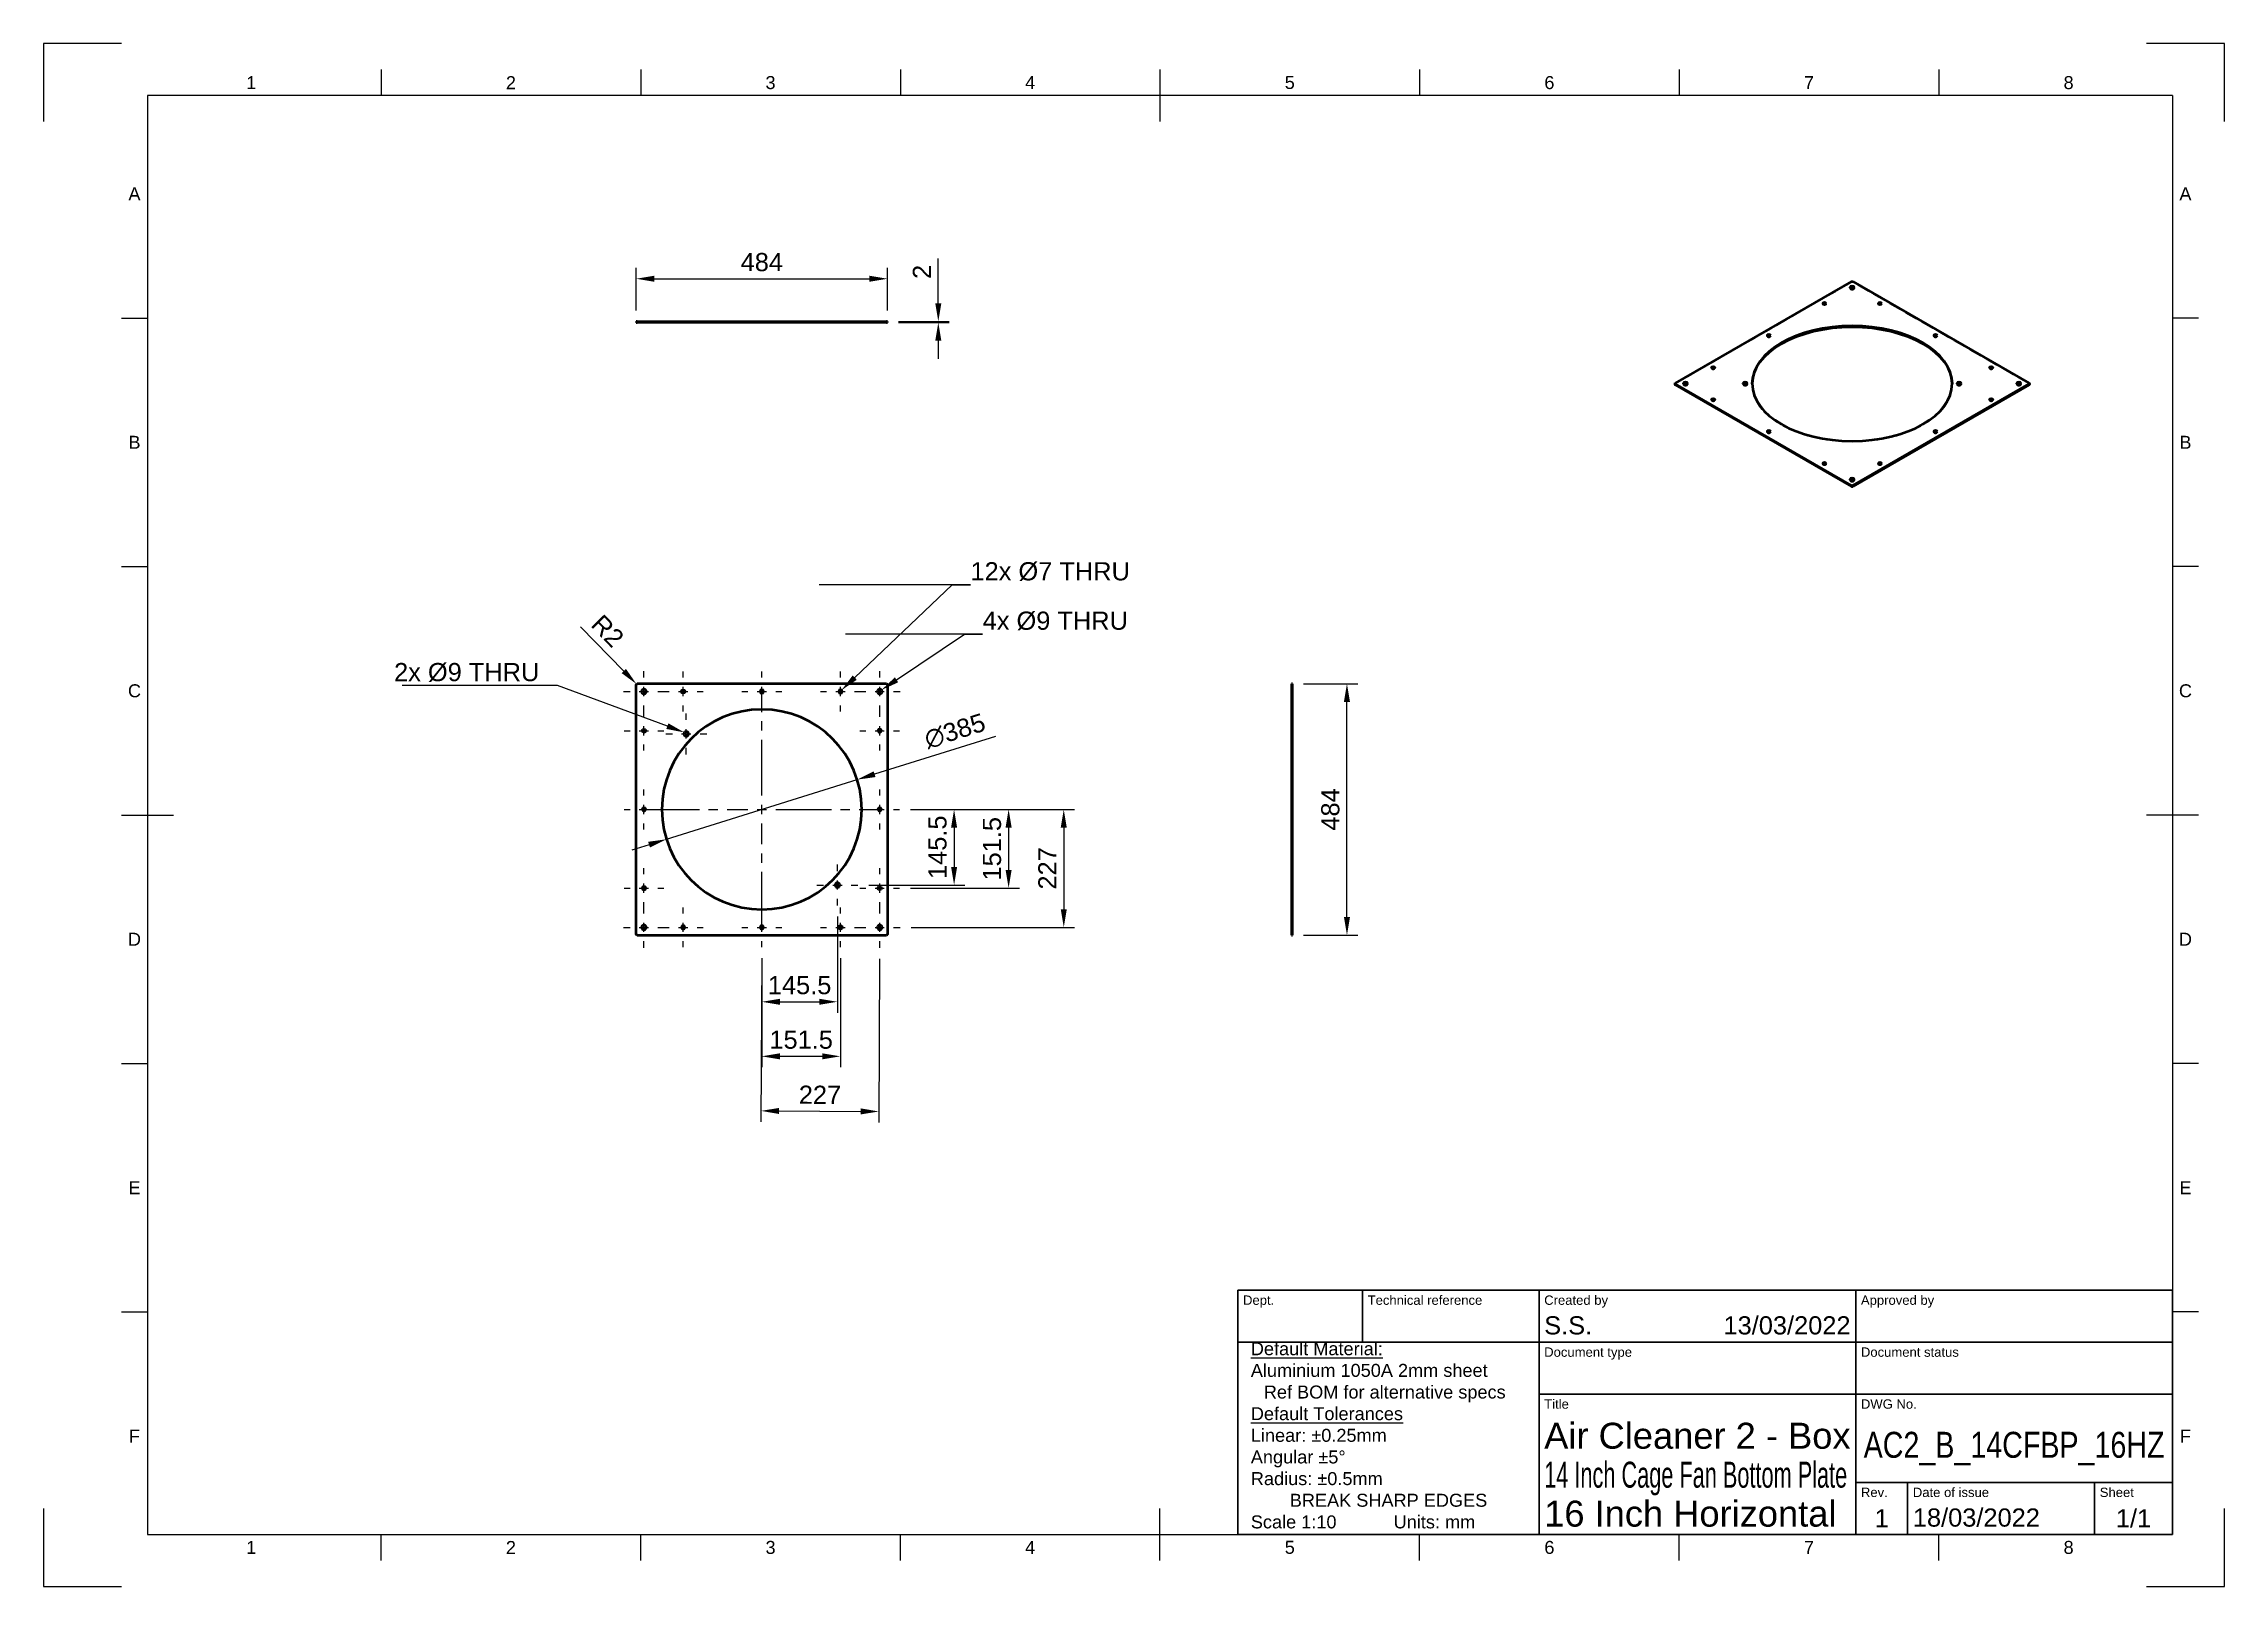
# Model space of a CAD drawing. Header units: millimetres. Extents: x 0 to 420, y 0 to 297.
import ezdxf
from ezdxf import colors
from ezdxf.entities.mleader import LeaderData, LeaderLine
from ezdxf.enums import TextEntityAlignment as Align
from ezdxf.math import Vec2, Vec3

# ---------------------------------------------------------------- set-up
doc = ezdxf.new("R2010")
doc.units = ezdxf.units.MM
doc.header["$LTSCALE"] = 0.75
doc.linetypes.add('CENTER2', pattern=[28.575, 19.05, -3.175, 3.175, -3.175])
doc.linetypes.add('HIDDEN2', pattern=[4.7625, 3.175, -1.5875])
for name, color, linetype, lineweight in [('Annotations', 7, 'Continuous', 25), ('Border', 7, 'Continuous', 25), ('Center Lines', 7, 'CENTER2', 25), ('Dimensions', 7, 'Continuous', 25), ('Hidden', 7, 'HIDDEN2', 25), ('Hidden Narrow', 7, 'HIDDEN2', 25), ('TitleBlock', 7, 'Continuous', 35), ('Visible', 7, 'Continuous', 50), ('Visible Narrow', 7, 'Continuous', 25)]:
    doc.layers.add(name, color=color, linetype=linetype, lineweight=lineweight)
doc.styles.add('FusionTitle', font='arial.ttf')
doc.styles.get("Standard").update_dxf_attribs({"font": 'arial.ttf'})
doc.dimstyles.new('ISO-25', dxfattribs={"dimtxt": 3.5, "dimasz": 3.5, "dimexe": 2.1, "dimexo": 2.1, "dimgap": 1.4, "dimtad": 1, "dimzin": 12, "dimdsep": 46, "dimtxsty": 'Standard', "dimcen": 0, "dimclrd": 256, "dimclre": 256, "dimclrt": 256, "dimazin": 3, "dimtp": 0.1, "dimtm": 0.1, "dimtfac": 0.714286, "dimtmove": 0, "dimatfit": 3, "dimfxl": 1, "dimtzin": 12, "dimarcsym": 0})

msp = doc.modelspace()

# ---------------------------------------------------------------- texts
at = {"layer": 'Annotations', "insert": (230, 47), "char_height": 2.5, "attachment_point": 1}
msp.add_mtext_dynamic_manual_height_columns('\\pi-2.5,l5;{\\LDefault Material: ^J}Aluminium 1050A 2mm sheet\\P\\pi2.5,l2.5;Ref BOM for alternative specs\\P\\pi-2.5,l5;{\\LDefault Tolerances^J}Linear: ±0.25mm ^JAngular ±5° ^JRadius: ±0.5mm\\P\\pi0,l0;^IBREAK SHARP EDGES\\P\\pl2.5;Scale 1:10^I^IUnits: mm', width=58, gutter_width=17.5, heights=[0], dxfattribs=at)

# ---------------------------------------------------------------- blocks, each defined once
blk = doc.blocks.new('ISO_A3_SHEET')
at = {"layer": 'Border'}
for p, q in [((65, 292), (65, 287)), ((115, 292), (115, 287)), ((165, 292), (165, 287)), ((215, 292), (215, 282)), ((265, 292), (265, 287)), ((315, 292), (315, 287)), ((365, 292), (365, 287)), ((410, 287), (20, 287)), ((20, 287), (20, 10)), ((410, 287), (410, 10)), ((15, 244.16666), (20, 244.16666)), ((415, 244.16666), (410, 244.16666)), ((15, 196.33333), (20, 196.33333)), ((415, 196.33333), (410, 196.33333)), ((15, 148.5), (25, 148.5)), ((415, 148.5), (405, 148.5)), ((15, 100.66667), (20, 100.66667)), ((415, 100.66667), (410, 100.66667)), ((15, 52.83334), (20, 52.83334)), ((415, 52.83334), (410, 52.83334)), ((215, 5), (215, 15)), ((20, 10), (410, 10)), ((65, 5), (65, 10)), ((115, 5), (115, 10)), ((165, 5), (165, 10)), ((265, 5), (265, 10)), ((315, 5), (315, 10)), ((365, 5), (365, 10))]:
    blk.add_line(p, q, dxfattribs=at)
at = {"layer": 'Defpoints'}
for p, q in [((15, 297), (0, 297)), ((0, 297), (0, 282)), ((420, 297), (405, 297)), ((420, 282), (420, 297)), ((0, 15), (0, 0)), ((420, 0), (420, 15)), ((0, 0), (15, 0)), ((405, 0), (420, 0))]:
    blk.add_line(p, q, dxfattribs=at)
at = {"layer": 'Border', "style": 'FusionTitle'}
for s, p in [('1', (40, 289.5)), ('2', (90, 289.5)), ('3', (140, 289.5)), ('4', (190, 289.5)), ('5', (240, 289.5)), ('6', (290, 289.5)), ('7', (340, 289.5)), ('8', (390, 289.5)), ('A', (17.5, 268.08333)), ('A', (412.5, 268.08333)), ('B', (17.5, 220.25)), ('B', (412.5, 220.25)), ('C', (17.5, 172.41667)), ('C', (412.5, 172.41667)), ('D', (17.5, 124.58334)), ('D', (412.5, 124.58334)), ('E', (17.5, 76.75001)), ('E', (412.5, 76.75001)), ('F', (17.5, 28.91668)), ('F', (412.5, 28.91668)), ('1', (40, 7.5)), ('2', (90, 7.5)), ('3', (140, 7.5)), ('4', (190, 7.5)), ('5', (240, 7.5)), ('6', (290, 7.5)), ('7', (340, 7.5)), ('8', (390, 7.5))]:
    blk.add_text(s, height=2.5, dxfattribs=at).set_placement(p, align=Align.MIDDLE)
blk = doc.blocks.new('ISO_TITLEBLOCK')
at = {"layer": 'TitleBlock'}
for p, q in [((0, 47), (-180, 47)), ((-180, 47), (-180, 0)), ((-156, 37), (-156, 47)), ((-122, 0), (-122, 47)), ((-61, 0), (-61, 47)), ((0, 0), (0, 47)), ((-180, 37), (0, 37)), ((-122, 27), (0, 27)), ((-61, 10), (0, 10)), ((-51, 0), (-51, 10)), ((-15, 0), (-15, 10)), ((-180, 0), (0, 0))]:
    blk.add_line(p, q, dxfattribs=at)
at = {"layer": 'TitleBlock', "style": 'FusionTitle'}
for s, p in [('Dept.', (-179, 46)), ('Technical reference', (-155, 46)), ('Created by', (-121, 46)), ('Approved by', (-60, 46)), ('Document type', (-121, 36)), ('Document status', (-60, 36)), ('Title', (-121, 26)), ('DWG No.', (-60, 26)), ('Rev.', (-60, 9)), ('Date of issue', (-50, 9)), ('Sheet', (-14, 9))]:
    blk.add_text(s, height=1.8, dxfattribs=at).set_placement(p, align=Align.TOP_LEFT)
for tag, height, p in [('DEPT', 3.5, (-179, 42)), ('TECHNICAL_REFERENCE', 3.5, (-155, 42)), ('CREATED_BY', 3.5, (-121, 42)), ('APPROVED_BY', 3.5, (-60, 42)), ('DOCUMENT_TYPE', 3.5, (-121, 32)), ('DOCUMENT_STATUS', 3.5, (-60, 32)), ('TITLE_1', 5, (-121, 21.5)), ('TITLE_2', 5, (-121, 14)), ('TITLE_3', 5, (-121, 6.5)), ('DATE_OF_ISSUE', 3.5, (-50, 5))]:
    blk.add_attdef(tag, text='', height=height, dxfattribs=at).set_placement(p, align=Align.TOP_LEFT)
for tag, p in [('CREATED_DATE', (-62, 42)), ('APPROVED_DATE', (-0.99, 42))]:
    blk.add_attdef(tag, text='', height=3.5, dxfattribs=at).set_placement(p, align=Align.TOP_RIGHT)
for tag, height, p in [('DRAWING_NUMBER', 5, (-30.5, 19.75)), ('REV', 3.5, (-56, 4.85)), ('SHEET', 3.5, (-7.5, 4.85))]:
    blk.add_attdef(tag, text='', height=height, dxfattribs=at).set_placement(p, align=Align.TOP_CENTER)
blk = doc.blocks.new('*D37')
at = {"layer": 'Defpoints', "color": 0, "transparency": 16777216}
for p in [(162.521458, 251.738177), (114.121458, 243.49476), (162.521458, 243.49476)]:
    blk.add_point(p, dxfattribs=at)
at = {"layer": 'Dimensions', "lineweight": -2, "transparency": 16777216}
for p, q in [((114.121458, 245.59476), (114.121458, 253.838177)), ((162.521458, 245.59476), (162.521458, 253.838177)), ((117.621458, 251.738177), (159.021458, 251.738177))]:
    blk.add_line(p, q, dxfattribs=at)
at = {"layer": 'Dimensions', "transparency": 16777216}
for points in [[(117.621458, 252.321511), (117.621458, 251.154844), (114.121458, 251.738177)], [(159.021458, 252.321511), (159.021458, 251.154844), (162.521458, 251.738177)]]:
    blk.add_solid(points, dxfattribs=at)
at = {"layer": 'Dimensions', "transparency": 16777216, "insert": (138.321458, 254.925183), "char_height": 3.5, "attachment_point": 5}
blk.add_mtext('484', dxfattribs=at)
blk = doc.blocks.new('*D38')
at = {"layer": 'Defpoints', "color": 0, "transparency": 16777216}
for p in [(240.513711, 173.769666), (251.013711, 173.769666), (240.513711, 125.369666)]:
    blk.add_point(p, dxfattribs=at)
at = {"layer": 'Dimensions', "lineweight": -2, "transparency": 16777216}
for p, q in [((242.613711, 173.769666), (253.113711, 173.769666)), ((251.013711, 128.869666), (251.013711, 170.269666)), ((242.613711, 125.369666), (253.113711, 125.369666))]:
    blk.add_line(p, q, dxfattribs=at)
at = {"layer": 'Dimensions', "transparency": 16777216}
for points in [[(250.430377, 170.269666), (251.597044, 170.269666), (251.013711, 173.769666)], [(250.430377, 128.869666), (251.597044, 128.869666), (251.013711, 125.369666)]]:
    blk.add_solid(points, dxfattribs=at)
at = {"layer": 'Dimensions', "transparency": 16777216, "insert": (247.826705, 149.569666), "char_height": 3.5, "attachment_point": 5, "rotation": 90}
blk.add_mtext('484', dxfattribs=at)
blk = doc.blocks.new('*D39')
at = {"layer": 'Defpoints', "color": 0, "transparency": 16777216}
for p in [(162.521458, 243.49476), (162.521458, 243.29476), (172.31215, 243.49476)]:
    blk.add_point(p, dxfattribs=at)
at = {"layer": 'Dimensions', "lineweight": -2, "transparency": 16777216}
for p, q in [((172.31215, 246.99476), (172.31215, 255.612972)), ((164.621458, 243.49476), (174.41215, 243.49476)), ((164.621458, 243.29476), (174.41215, 243.29476)), ((172.31215, 243.29476), (172.31215, 243.49476)), ((172.31215, 239.79476), (172.31215, 236.29476))]:
    blk.add_line(p, q, dxfattribs=at)
at = {"layer": 'Dimensions', "transparency": 16777216}
for points in [[(171.728817, 246.99476), (172.895483, 246.99476), (172.31215, 243.49476)], [(171.728817, 239.79476), (172.895483, 239.79476), (172.31215, 243.29476)]]:
    blk.add_solid(points, dxfattribs=at)
at = {"layer": 'Dimensions', "transparency": 16777216, "insert": (169.154988, 253.053866), "char_height": 3.5, "attachment_point": 5, "rotation": 90}
blk.add_mtext('2', dxfattribs=at)
blk = doc.blocks.new('*U10')
at = {"layer": 'Center Lines', "color": 0, "ltscale": 0.75, "transparency": 16777216}
for p, q in [((0, 2.678906), (0, 22.75)), ((-22.75, 0), (-2.678906, 0)), ((2.678906, 0), (22.75, 0)), ((0, -22.75), (0, -2.678906))]:
    blk.add_line(p, q, dxfattribs=at)
at = {"layer": 'Center Lines', "color": 0, "linetype": 'Continuous', "ltscale": 0.75, "transparency": 16777216}
for p, q in [((-0.892969, 0), (0.892969, 0)), ((0, -0.892969), (0, 0.892969))]:
    blk.add_line(p, q, dxfattribs=at)
blk = doc.blocks.new('*U11')
at = {"layer": 'Center Lines', "color": 0, "ltscale": 0.75, "transparency": 16777216}
for p, q in [((-3.83, 0), (-2.678906, 0)), ((0, 2.678906), (0, 3.83)), ((2.678906, 0), (3.83, 0)), ((0, -3.83), (0, -2.678906))]:
    blk.add_line(p, q, dxfattribs=at)
at = {"layer": 'Center Lines', "color": 0, "linetype": 'Continuous', "ltscale": 0.75, "transparency": 16777216}
for p, q in [((-0.892969, 0), (0.892969, 0)), ((0, -0.892969), (0, 0.892969))]:
    blk.add_line(p, q, dxfattribs=at)
blk = doc.blocks.new('*U12')
at = {"layer": 'Center Lines', "color": 0, "ltscale": 0.75, "transparency": 16777216}
for p, q in [((-3.83, 0), (-2.678906, 0)), ((0, 2.678906), (0, 3.83)), ((2.678906, 0), (3.83, 0)), ((0, -3.83), (0, -2.678906))]:
    blk.add_line(p, q, dxfattribs=at)
at = {"layer": 'Center Lines', "color": 0, "linetype": 'Continuous', "ltscale": 0.75, "transparency": 16777216}
for p, q in [((-0.892969, 0), (0.892969, 0)), ((0, -0.892969), (0, 0.892969))]:
    blk.add_line(p, q, dxfattribs=at)
blk = doc.blocks.new('*U13')
at = {"layer": 'Center Lines', "color": 0, "ltscale": 0.75, "transparency": 16777216}
for p, q in [((-3.83, 0), (-2.678906, 0)), ((0, 2.678906), (0, 3.83)), ((2.678906, 0), (3.83, 0)), ((0, -3.83), (0, -2.678906))]:
    blk.add_line(p, q, dxfattribs=at)
at = {"layer": 'Center Lines', "color": 0, "linetype": 'Continuous', "ltscale": 0.75, "transparency": 16777216}
for p, q in [((-0.892969, 0), (0.892969, 0)), ((0, -0.892969), (0, 0.892969))]:
    blk.add_line(p, q, dxfattribs=at)
blk = doc.blocks.new('*U14')
at = {"layer": 'Center Lines', "color": 0, "ltscale": 0.75, "transparency": 16777216}
for p, q in [((-3.95, 0), (-2.678906, 0)), ((0, 2.678906), (0, 3.95)), ((2.678906, 0), (3.95, 0)), ((0, -3.95), (0, -2.678906))]:
    blk.add_line(p, q, dxfattribs=at)
at = {"layer": 'Center Lines', "color": 0, "linetype": 'Continuous', "ltscale": 0.75, "transparency": 16777216}
for p, q in [((-0.892969, 0), (0.892969, 0)), ((0, -0.892969), (0, 0.892969))]:
    blk.add_line(p, q, dxfattribs=at)
blk = doc.blocks.new('*U15')
at = {"layer": 'Center Lines', "color": 0, "ltscale": 0.75, "transparency": 16777216}
for p, q in [((-3.83, 0), (-2.678906, 0)), ((0, 2.678906), (0, 3.83)), ((2.678906, 0), (3.83, 0)), ((0, -3.83), (0, -2.678906))]:
    blk.add_line(p, q, dxfattribs=at)
at = {"layer": 'Center Lines', "color": 0, "linetype": 'Continuous', "ltscale": 0.75, "transparency": 16777216}
for p, q in [((-0.892969, 0), (0.892969, 0)), ((0, -0.892969), (0, 0.892969))]:
    blk.add_line(p, q, dxfattribs=at)
blk = doc.blocks.new('*U16')
at = {"layer": 'Center Lines', "color": 0, "ltscale": 0.75, "transparency": 16777216}
for p, q in [((-3.83, 0), (-2.678906, 0)), ((0, 2.678906), (0, 3.83)), ((2.678906, 0), (3.83, 0)), ((0, -3.83), (0, -2.678906))]:
    blk.add_line(p, q, dxfattribs=at)
at = {"layer": 'Center Lines', "color": 0, "linetype": 'Continuous', "ltscale": 0.75, "transparency": 16777216}
for p, q in [((-0.892969, 0), (0.892969, 0)), ((0, -0.892969), (0, 0.892969))]:
    blk.add_line(p, q, dxfattribs=at)
blk = doc.blocks.new('*U17')
at = {"layer": 'Center Lines', "color": 0, "ltscale": 0.75, "transparency": 16777216}
for p, q in [((-3.83, 0), (-2.678906, 0)), ((0, 2.678906), (0, 3.83)), ((2.678906, 0), (3.83, 0)), ((0, -3.83), (0, -2.678906))]:
    blk.add_line(p, q, dxfattribs=at)
at = {"layer": 'Center Lines', "color": 0, "linetype": 'Continuous', "ltscale": 0.75, "transparency": 16777216}
for p, q in [((-0.892969, 0), (0.892969, 0)), ((0, -0.892969), (0, 0.892969))]:
    blk.add_line(p, q, dxfattribs=at)
blk = doc.blocks.new('*U18')
at = {"layer": 'Center Lines', "color": 0, "ltscale": 0.75, "transparency": 16777216}
for p, q in [((-3.83, 0), (-2.678906, 0)), ((0, 2.678906), (0, 3.83)), ((2.678906, 0), (3.83, 0)), ((0, -3.83), (0, -2.678906))]:
    blk.add_line(p, q, dxfattribs=at)
at = {"layer": 'Center Lines', "color": 0, "linetype": 'Continuous', "ltscale": 0.75, "transparency": 16777216}
for p, q in [((-0.892969, 0), (0.892969, 0)), ((0, -0.892969), (0, 0.892969))]:
    blk.add_line(p, q, dxfattribs=at)
blk = doc.blocks.new('*U19')
at = {"layer": 'Center Lines', "color": 0, "ltscale": 0.75, "transparency": 16777216}
for p, q in [((-3.95, 0), (-2.678906, 0)), ((0, 2.678906), (0, 3.95)), ((2.678906, 0), (3.95, 0)), ((0, -3.95), (0, -2.678906))]:
    blk.add_line(p, q, dxfattribs=at)
at = {"layer": 'Center Lines', "color": 0, "linetype": 'Continuous', "ltscale": 0.75, "transparency": 16777216}
for p, q in [((-0.892969, 0), (0.892969, 0)), ((0, -0.892969), (0, 0.892969))]:
    blk.add_line(p, q, dxfattribs=at)
blk = doc.blocks.new('*U20')
at = {"layer": 'Center Lines', "color": 0, "ltscale": 0.75, "transparency": 16777216}
for p, q in [((-3.83, 0), (-2.678906, 0)), ((0, 2.678906), (0, 3.83)), ((2.678906, 0), (3.83, 0)), ((0, -3.83), (0, -2.678906))]:
    blk.add_line(p, q, dxfattribs=at)
at = {"layer": 'Center Lines', "color": 0, "linetype": 'Continuous', "ltscale": 0.75, "transparency": 16777216}
for p, q in [((-0.892969, 0), (0.892969, 0)), ((0, -0.892969), (0, 0.892969))]:
    blk.add_line(p, q, dxfattribs=at)
blk = doc.blocks.new('*U21')
at = {"layer": 'Center Lines', "color": 0, "ltscale": 0.75, "transparency": 16777216}
for p, q in [((-3.83, 0), (-2.678906, 0)), ((0, 2.678906), (0, 3.83)), ((2.678906, 0), (3.83, 0)), ((0, -3.83), (0, -2.678906))]:
    blk.add_line(p, q, dxfattribs=at)
at = {"layer": 'Center Lines', "color": 0, "linetype": 'Continuous', "ltscale": 0.75, "transparency": 16777216}
for p, q in [((-0.892969, 0), (0.892969, 0)), ((0, -0.892969), (0, 0.892969))]:
    blk.add_line(p, q, dxfattribs=at)
blk = doc.blocks.new('*U22')
at = {"layer": 'Center Lines', "color": 0, "ltscale": 0.75, "transparency": 16777216}
for p, q in [((-3.83, 0), (-2.678906, 0)), ((0, 2.678906), (0, 3.83)), ((2.678906, 0), (3.83, 0)), ((0, -3.83), (0, -2.678906))]:
    blk.add_line(p, q, dxfattribs=at)
at = {"layer": 'Center Lines', "color": 0, "linetype": 'Continuous', "ltscale": 0.75, "transparency": 16777216}
for p, q in [((-0.892969, 0), (0.892969, 0)), ((0, -0.892969), (0, 0.892969))]:
    blk.add_line(p, q, dxfattribs=at)
blk = doc.blocks.new('*U23')
at = {"layer": 'Center Lines', "color": 0, "ltscale": 0.75, "transparency": 16777216}
for p, q in [((-3.83, 0), (-2.678906, 0)), ((0, 2.678906), (0, 3.83)), ((2.678906, 0), (3.83, 0)), ((0, -3.83), (0, -2.678906))]:
    blk.add_line(p, q, dxfattribs=at)
at = {"layer": 'Center Lines', "color": 0, "linetype": 'Continuous', "ltscale": 0.75, "transparency": 16777216}
for p, q in [((-0.892969, 0), (0.892969, 0)), ((0, -0.892969), (0, 0.892969))]:
    blk.add_line(p, q, dxfattribs=at)
blk = doc.blocks.new('*U24')
at = {"layer": 'Center Lines', "color": 0, "ltscale": 0.75, "transparency": 16777216}
for p, q in [((-3.83, 0), (-2.678906, 0)), ((0, 2.678906), (0, 3.83)), ((2.678906, 0), (3.83, 0)), ((0, -3.83), (0, -2.678906))]:
    blk.add_line(p, q, dxfattribs=at)
at = {"layer": 'Center Lines', "color": 0, "linetype": 'Continuous', "ltscale": 0.75, "transparency": 16777216}
for p, q in [((-0.892969, 0), (0.892969, 0)), ((0, -0.892969), (0, 0.892969))]:
    blk.add_line(p, q, dxfattribs=at)
blk = doc.blocks.new('*D40')
at = {"layer": 'Defpoints', "color": 0, "transparency": 16777216}
for p in [(152.871502, 131.06962), (138.321458, 123.03966), (152.871502, 112.53966)]:
    blk.add_point(p, dxfattribs=at)
at = {"layer": 'Dimensions', "lineweight": -2, "transparency": 16777216}
for p, q in [((152.871502, 128.96962), (152.871502, 110.43966)), ((138.321458, 120.93966), (138.321458, 110.43966)), ((141.821458, 112.53966), (149.371502, 112.53966))]:
    blk.add_line(p, q, dxfattribs=at)
at = {"layer": 'Dimensions', "transparency": 16777216}
for points in [[(141.821458, 113.122993), (141.821458, 111.956326), (138.321458, 112.53966)], [(149.371502, 113.122993), (149.371502, 111.956326), (152.871502, 112.53966)]]:
    blk.add_solid(points, dxfattribs=at)
at = {"layer": 'Dimensions', "transparency": 16777216, "insert": (145.59648, 115.726665), "char_height": 3.5, "attachment_point": 5}
blk.add_mtext('145.5', dxfattribs=at)
blk = doc.blocks.new('*D41')
at = {"layer": 'Defpoints', "color": 0, "transparency": 16777216}
for p in [(138.321458, 123.03966), (153.471458, 123.03966), (153.471458, 102.03966)]:
    blk.add_point(p, dxfattribs=at)
at = {"layer": 'Dimensions', "lineweight": -2, "transparency": 16777216}
for p, q in [((138.321458, 120.93966), (138.321458, 99.93966)), ((153.471458, 120.93966), (153.471458, 99.93966)), ((141.821458, 102.03966), (149.971458, 102.03966))]:
    blk.add_line(p, q, dxfattribs=at)
at = {"layer": 'Dimensions', "transparency": 16777216}
for points in [[(141.821458, 102.622993), (141.821458, 101.456326), (138.321458, 102.03966)], [(149.971458, 102.622993), (149.971458, 101.456326), (153.471458, 102.03966)]]:
    blk.add_solid(points, dxfattribs=at)
at = {"layer": 'Dimensions', "transparency": 16777216, "insert": (145.896458, 105.226665), "char_height": 3.5, "attachment_point": 5}
blk.add_mtext('151.5', dxfattribs=at)
blk = doc.blocks.new('*D42')
at = {"layer": 'Defpoints', "color": 0, "transparency": 16777216}
for p in [(164.851288, 149.56966), (156.821502, 135.01962), (175.351288, 135.01962)]:
    blk.add_point(p, dxfattribs=at)
at = {"layer": 'Dimensions', "lineweight": -2, "transparency": 16777216}
for p, q in [((166.951288, 149.56966), (177.451288, 149.56966)), ((175.351288, 146.06966), (175.351288, 138.51962)), ((158.921502, 135.01962), (177.451288, 135.01962))]:
    blk.add_line(p, q, dxfattribs=at)
at = {"layer": 'Dimensions', "transparency": 16777216}
for points in [[(174.767954, 146.06966), (175.934621, 146.06966), (175.351288, 149.56966)], [(174.767954, 138.51962), (175.934621, 138.51962), (175.351288, 135.01962)]]:
    blk.add_solid(points, dxfattribs=at)
at = {"layer": 'Dimensions', "transparency": 16777216, "insert": (172.164282, 142.29464), "char_height": 3.5, "attachment_point": 5, "rotation": 90}
blk.add_mtext('145.5', dxfattribs=at)
blk = doc.blocks.new('*D43')
at = {"layer": 'Defpoints', "color": 0, "transparency": 16777216}
for p in [(164.851288, 149.56966), (164.851288, 134.41966), (185.851288, 134.41966)]:
    blk.add_point(p, dxfattribs=at)
at = {"layer": 'Dimensions', "lineweight": -2, "transparency": 16777216}
for p, q in [((166.951288, 149.56966), (187.951288, 149.56966)), ((185.851288, 146.06966), (185.851288, 137.91966)), ((166.951288, 134.41966), (187.951288, 134.41966))]:
    blk.add_line(p, q, dxfattribs=at)
at = {"layer": 'Dimensions', "transparency": 16777216}
for points in [[(185.267954, 146.06966), (186.434621, 146.06966), (185.851288, 149.56966)], [(185.267954, 137.91966), (186.434621, 137.91966), (185.851288, 134.41966)]]:
    blk.add_solid(points, dxfattribs=at)
at = {"layer": 'Dimensions', "transparency": 16777216, "insert": (182.664282, 141.99466), "char_height": 3.5, "attachment_point": 5, "rotation": 90}
blk.add_mtext('151.5', dxfattribs=at)
blk = doc.blocks.new('*U29')
at = {"layer": 'Center Lines', "color": 0, "ltscale": 0.75, "transparency": 16777216}
for p, q in [((-3.95, 0), (-2.678906, 0)), ((0, 2.678906), (0, 3.95)), ((2.678906, 0), (3.95, 0)), ((0, -3.95), (0, -2.678906))]:
    blk.add_line(p, q, dxfattribs=at)
at = {"layer": 'Center Lines', "color": 0, "linetype": 'Continuous', "ltscale": 0.75, "transparency": 16777216}
for p, q in [((-0.892969, 0), (0.892969, 0)), ((0, -0.892969), (0, 0.892969))]:
    blk.add_line(p, q, dxfattribs=at)
blk = doc.blocks.new('*U30')
at = {"layer": 'Center Lines', "color": 0, "ltscale": 0.75, "transparency": 16777216}
for p, q in [((-3.95, 0), (-2.678906, 0)), ((0, 2.678906), (0, 3.95)), ((2.678906, 0), (3.95, 0)), ((0, -3.95), (0, -2.678906))]:
    blk.add_line(p, q, dxfattribs=at)
at = {"layer": 'Center Lines', "color": 0, "linetype": 'Continuous', "ltscale": 0.75, "transparency": 16777216}
for p, q in [((-0.892969, 0), (0.892969, 0)), ((0, -0.892969), (0, 0.892969))]:
    blk.add_line(p, q, dxfattribs=at)
blk = doc.blocks.new('*U31')
at = {"layer": 'Center Lines', "color": 0, "ltscale": 0.75, "transparency": 16777216}
for p, q in [((-3.95, 0), (-2.678906, 0)), ((0, 2.678906), (0, 3.95)), ((2.678906, 0), (3.95, 0)), ((0, -3.95), (0, -2.678906))]:
    blk.add_line(p, q, dxfattribs=at)
at = {"layer": 'Center Lines', "color": 0, "linetype": 'Continuous', "ltscale": 0.75, "transparency": 16777216}
for p, q in [((-0.892969, 0), (0.892969, 0)), ((0, -0.892969), (0, 0.892969))]:
    blk.add_line(p, q, dxfattribs=at)
blk = doc.blocks.new('*U32')
at = {"layer": 'Center Lines', "color": 0, "ltscale": 0.75, "transparency": 16777216}
for p, q in [((-3.95, 0), (-2.678906, 0)), ((0, 2.678906), (0, 3.95)), ((2.678906, 0), (3.95, 0)), ((0, -3.95), (0, -2.678906))]:
    blk.add_line(p, q, dxfattribs=at)
at = {"layer": 'Center Lines', "color": 0, "linetype": 'Continuous', "ltscale": 0.75, "transparency": 16777216}
for p, q in [((-0.892969, 0), (0.892969, 0)), ((0, -0.892969), (0, 0.892969))]:
    blk.add_line(p, q, dxfattribs=at)
blk = doc.blocks.new('*D44')
at = {"layer": 'Defpoints', "color": 0, "transparency": 16777216}
for p in [(164.851288, 149.56966), (164.971458, 126.869666), (196.471458, 126.869666)]:
    blk.add_point(p, dxfattribs=at)
at = {"layer": 'Dimensions', "lineweight": -2, "transparency": 16777216}
for p, q in [((166.951288, 149.56966), (198.571458, 149.56966)), ((196.471458, 146.06966), (196.471458, 130.369666)), ((167.071458, 126.869666), (198.571458, 126.869666))]:
    blk.add_line(p, q, dxfattribs=at)
at = {"layer": 'Dimensions', "transparency": 16777216}
for points in [[(195.888125, 146.06966), (197.054792, 146.06966), (196.471458, 149.56966)], [(195.888125, 130.369666), (197.054792, 130.369666), (196.471458, 126.869666)]]:
    blk.add_solid(points, dxfattribs=at)
at = {"layer": 'Dimensions', "transparency": 16777216, "insert": (193.314296, 138.219663), "char_height": 3.5, "attachment_point": 5, "rotation": 90}
blk.add_mtext('227', dxfattribs=at)
blk = doc.blocks.new('*D45')
at = {"layer": 'Defpoints', "color": 0, "transparency": 16777216}
for p in [(138.321458, 123.03966), (161.021458, 122.919666), (160.854949, 91.420106)]:
    blk.add_point(p, dxfattribs=at)
at = {"layer": 'Dimensions', "lineweight": -2, "transparency": 16777216}
for p, q in [((138.310358, 120.939689), (138.143849, 89.440129)), ((161.010358, 120.819695), (160.843849, 89.320135)), ((141.6549, 91.521599), (157.354998, 91.438607))]:
    blk.add_line(p, q, dxfattribs=at)
at = {"layer": 'Dimensions', "transparency": 16777216}
for points in [[(141.657984, 92.104924), (141.651817, 90.938274), (138.154949, 91.5401)], [(157.358082, 92.021932), (157.351915, 90.855282), (160.854949, 91.420106)]]:
    blk.add_solid(points, dxfattribs=at)
at = {"layer": 'Dimensions', "transparency": 16777216, "insert": (149.521638, 94.637221), "char_height": 3.5, "attachment_point": 5, "rotation": 359.69713309}
blk.add_mtext('227', dxfattribs=at)
blk = doc.blocks.new('*D46')
at = {"layer": 'Defpoints', "color": 0, "transparency": 16777216}
for p in [(114.181922, 173.712947), (114.321458, 173.569666)]:
    blk.add_point(p, dxfattribs=at)
at = {"layer": 'Dimensions', "lineweight": -2, "transparency": 16777216}
for p, q in [((103.431976, 184.75146), (111.74004, 176.220379)), ((114.321458, 173.569666), (114.181922, 173.712947))]:
    blk.add_line(p, q, dxfattribs=at)
at = {"layer": 'Dimensions', "transparency": 16777216}
blk.add_solid([(112.157945, 176.627359), (111.322135, 175.813398), (114.181922, 173.712947)], dxfattribs=at)
at = {"layer": 'Dimensions', "transparency": 16777216, "insert": (108.626886, 183.942326), "char_height": 3.5, "attachment_point": 5, "rotation": 314.24122748}
blk.add_mtext('R2', dxfattribs=at)
blk = doc.blocks.new('*D47')
at = {"layer": 'Defpoints', "color": 0, "transparency": 16777216}
for p in [(156.694698, 155.313058), (119.948218, 143.826274)]:
    blk.add_point(p, dxfattribs=at)
at = {"layer": 'Dimensions', "lineweight": -2, "transparency": 16777216}
for p, q in [((183.345023, 163.64383), (160.035287, 156.357311)), ((119.948218, 143.826274), (156.694698, 155.313058)), ((116.607629, 142.78202), (113.26704, 141.737767))]:
    blk.add_line(p, q, dxfattribs=at)
at = {"layer": 'Dimensions', "transparency": 16777216}
for points in [[(159.861245, 156.914076), (160.209329, 155.800546), (156.694698, 155.313058)], [(116.433587, 143.338785), (116.781671, 142.225256), (119.948218, 143.826274)]]:
    blk.add_solid(points, dxfattribs=at)
at = {"layer": 'Dimensions', "transparency": 16777216, "insert": (175.508539, 164.635824), "char_height": 3.5, "attachment_point": 5, "rotation": 17.35900805}
blk.add_mtext('∅385', dxfattribs=at)

# ---------------------------------------------------------------- dimensions: what is measured, and where the dimension line sits
at = {"layer": 'Dimensions'}
dim = msp.add_linear_dim(base=(162.521458, 251.738177), p1=(114.121458, 243.49476), p2=(162.521458, 243.49476), angle=0, dimstyle='ISO-25', override={"dimlfac": 10}, dxfattribs=at)
dim.commit()
dim.dimension.update_dxf_attribs({"geometry": '*D37', "text_midpoint": (138.321458, 251.738177), "dimtype": 161})
for p1, p2, distance, picture, middle in [((162.521458, 243.29476), (162.521458, 243.49476), -9.790692, '*D39', (169.154988, 253.053866)), ((240.513711, 125.369666), (240.513711, 173.769666), -10.5, '*D38', (247.826705, 149.569666)), ((164.851288, 149.56966), (164.851288, 134.41966), 21, '*D43', (182.664282, 141.99466)), ((138.321458, 123.03966), (161.021458, 122.919666), -31.5, '*D45', (149.521638, 94.637221)), ((138.321458, 123.03966), (153.471458, 123.03966), -21, '*D41', (145.896458, 105.226665))]:
    dim = msp.add_aligned_dim(p1=p1, p2=p2, distance=distance, dimstyle='ISO-25', override={"dimlfac": 10, "dimclrd": 256, "dimclre": 256}, dxfattribs=at)
    dim.commit()
    dim.dimension.update_dxf_attribs({"geometry": picture, "text_midpoint": middle})
dim = msp.add_radius_dim(center=(114.321458, 173.569666), mpoint=(114.181922, 173.712947), dimstyle='ISO-25', override={"dimlfac": 10, "dimse1": 1, "dimclrd": 256, "dimclre": 256}, dxfattribs=at)
dim.commit()
dim.dimension.update_dxf_attribs({"geometry": '*D46', "text_midpoint": (108.626886, 183.942326)})
dim = msp.add_diameter_dim_2p(p1=(119.948218, 143.826274), p2=(156.694698, 155.313058), dimstyle='ISO-25', override={"dimlfac": 10}, dxfattribs=at)
dim.commit()
dim.dimension.update_dxf_attribs({"geometry": '*D47', "text_midpoint": (176.488612, 161.500546), "dimtype": 163})
for base, p2, picture, middle in [((175.351288, 135.01962), (156.821502, 135.01962), '*D42', (172.164282, 142.29464)), ((196.471458, 126.869666), (164.971458, 126.869666), '*D44', (193.314296, 138.219663))]:
    dim = msp.add_linear_dim(base=base, p1=(164.851288, 149.56966), p2=p2, angle=90, dimstyle='ISO-25', override={"dimlfac": 10, "dimclrd": 256, "dimclre": 256}, dxfattribs=at)
    dim.commit()
    dim.dimension.update_dxf_attribs({"geometry": picture, "text_midpoint": middle})
dim = msp.add_linear_dim(base=(152.871502, 112.53966), p1=(138.321458, 123.03966), p2=(152.871502, 131.06962), dimstyle='ISO-25', override={"dimlfac": 10, "dimclrd": 256, "dimclre": 256}, dxfattribs=at)
dim.commit()
dim.dimension.update_dxf_attribs({"geometry": '*D40', "text_midpoint": (145.59648, 115.726665)})

# ---------------------------------------------------------------- linework, layer by layer
at = {"layer": 'Hidden', "extrusion": (0, 0.817547, 0.575862)}
for p, q in [((348.172184, 251.020689, -27.921674), (314.231058, 231.475295, -0.173205)), ((347.863605, 250.04405, -26.187841), (347.863605, 249.880541, -26.303014)), ((382.396152, 231.475295, -0.173205), (348.455027, 251.020689, -27.921674)), ((348.763605, 250.04405, -26.187841), (348.763605, 249.880541, -26.303014)), ((342.644945, 246.806216, -21.938414), (342.644945, 246.969725, -21.823242)), ((343.304945, 246.806216, -21.938414), (343.304945, 246.969725, -21.823242)), ((353.322136, 246.806146, -21.938315), (353.322136, 246.969656, -21.823143)), ((353.982136, 246.806146, -21.938315), (353.982136, 246.969656, -21.823143)), ((331.932277, 240.637201, -13.180303), (331.932277, 240.80071, -13.065131)), ((332.592277, 240.637201, -13.180303), (332.592277, 240.80071, -13.065131)), ((364.034813, 240.637126, -13.180198), (364.034813, 240.800636, -13.065025)), ((364.694813, 240.637126, -13.180198), (364.694813, 240.800636, -13.065025)), ((315.760957, 231.557365, 0.057586), (315.760957, 231.393855, -0.057586)), ((316.660957, 231.557365, 0.057586), (316.660957, 231.393855, -0.057586)), ((321.219609, 234.631695, -4.30702), (321.219609, 234.468185, -4.422193)), ((321.879609, 234.631695, -4.30702), (321.879609, 234.468185, -4.422193)), ((327.286735, 231.557364, 0.057588), (327.286735, 231.393854, -0.057585)), ((328.186735, 231.557364, 0.057588), (328.186735, 231.393854, -0.057585)), ((329.063605, 231.557365, 0.057586), (329.063605, 231.393855, -0.057586)), ((367.563605, 231.557365, 0.057586), (367.563605, 231.393855, -0.057586)), ((368.440476, 231.557364, 0.057588), (368.440476, 231.393854, -0.057585)), ((369.340476, 231.557364, 0.057588), (369.340476, 231.393854, -0.057585)), ((374.74748, 234.63162, -4.306915), (374.74748, 234.468111, -4.422087)), ((375.40748, 234.63162, -4.306915), (375.40748, 234.468111, -4.422087)), ((379.966253, 231.557365, 0.057586), (379.966253, 231.393855, -0.057586)), ((380.866253, 231.557365, 0.057586), (380.866253, 231.393855, -0.057586)), ((321.21973, 228.483109, 4.422087), (321.21973, 228.3196, 4.306915)), ((321.87973, 228.483109, 4.422087), (321.87973, 228.3196, 4.306915)), ((374.747601, 228.483035, 4.422193), (374.747601, 228.319525, 4.30702)), ((375.407601, 228.483035, 4.422193), (375.407601, 228.319525, 4.30702)), ((331.932406, 222.15058, 13.065032), (331.932406, 222.314089, 13.180205)), ((332.592406, 222.15058, 13.065032), (332.592406, 222.314089, 13.180205)), ((364.034933, 222.15051, 13.065131), (364.034933, 222.31402, 13.180303)), ((364.694933, 222.15051, 13.065131), (364.694933, 222.31402, 13.180303)), ((342.645074, 215.981565, 21.823143), (342.645074, 216.145074, 21.938315)), ((343.305074, 215.981565, 21.823143), (343.305074, 216.145074, 21.938315)), ((353.322266, 215.981495, 21.823242), (353.322266, 216.145005, 21.938414)), ((353.982266, 215.981495, 21.823242), (353.982266, 216.145005, 21.938414)), ((347.863605, 213.070679, 26.303014), (347.863605, 212.90717, 26.187841)), ((348.763605, 213.070679, 26.303014), (348.763605, 212.90717, 26.187841))]:
    msp.add_line(p, q, dxfattribs=at)
at = {"layer": 'Hidden', "extrusion": (0, 1, 0)}
for p, q in [((115.171458, 243.49476, 22.7), (115.171458, 243.29476, 22.7)), ((115.291629, 243.29476, 15.150006), (115.291629, 243.49476, 15.150006)), ((115.951629, 243.29476, 15.150006), (115.951629, 243.49476, 15.150006)), ((116.071458, 243.49476, 22.7), (116.071458, 243.29476, 22.7)), ((119.071458, 243.49476), (119.071458, 243.29476)), ((122.841458, 243.29476, 22.700006), (122.841458, 243.49476, 22.700006)), ((123.321413, 243.49476, -14.550043), (123.321413, 243.29476, -14.550043)), ((123.501458, 243.29476, 22.700006), (123.501458, 243.49476, 22.700006)), ((124.221413, 243.49476, -14.550043), (124.221413, 243.29476, -14.550043)), ((137.991458, 243.29476, 22.700006), (137.991458, 243.49476, 22.700006)), ((138.651458, 243.29476, 22.700006), (138.651458, 243.49476, 22.700006)), ((152.421502, 243.49476, 14.550046), (152.421502, 243.29476, 14.550046)), ((153.141458, 243.49476, 22.700006), (153.141458, 243.29476, 22.700006)), ((153.321502, 243.49476, 14.550046), (153.321502, 243.29476, 14.550046)), ((153.801458, 243.49476, 22.700006), (153.801458, 243.29476, 22.700006)), ((157.571458, 243.49476), (157.571458, 243.29476)), ((160.571458, 243.49476, 22.7), (160.571458, 243.29476, 22.7)), ((160.691288, 243.49476, 15.150006), (160.691288, 243.29476, 15.150006)), ((161.351288, 243.49476, 15.150006), (161.351288, 243.29476, 15.150006)), ((161.471458, 243.49476, 22.7), (161.471458, 243.29476, 22.7))]:
    msp.add_line(p, q, dxfattribs=at)
at = {"layer": 'Hidden', "extrusion": (1, 2.967e-13, 2.965e-13)}
for p, q in [((240.513711, 172.719666, 22.7), (240.313711, 172.719666, 22.7)), ((240.513711, 172.599672, 15.15), (240.313711, 172.599672, 15.15)), ((240.513711, 171.939672, 15.15), (240.313711, 171.939672, 15.15)), ((240.513711, 171.819666, 22.7), (240.313711, 171.819666, 22.7)), ((240.513711, 168.819666), (240.313711, 168.819666)), ((240.513711, 165.049672, 22.699829), (240.313711, 165.049672, 22.699829)), ((240.513711, 164.569709, 14.550045), (240.313711, 164.569709, 14.550045)), ((240.513711, 164.389672, 22.699829), (240.313711, 164.389672, 22.699829)), ((240.513711, 163.669709, 14.550045), (240.313711, 163.669709, 14.550045)), ((240.313711, 149.89966, 22.699829), (240.513711, 149.89966, 22.699829)), ((240.313711, 149.23966, 22.699829), (240.513711, 149.23966, 22.699829)), ((240.513711, 135.46962, -14.550043), (240.313711, 135.46962, -14.550043)), ((240.313711, 134.74966, 22.699829), (240.513711, 134.74966, 22.699829)), ((240.513711, 134.56962, -14.550043), (240.313711, 134.56962, -14.550043)), ((240.313711, 134.08966, 22.699829), (240.513711, 134.08966, 22.699829)), ((240.513711, 130.319666), (240.313711, 130.319666)), ((240.513711, 127.319666, 22.7), (240.313711, 127.319666, 22.7)), ((240.313711, 127.19966, 15.15), (240.513711, 127.19966, 15.15)), ((240.313711, 126.53966, 15.15), (240.513711, 126.53966, 15.15)), ((240.513711, 126.419666, 22.7), (240.313711, 126.419666, 22.7))]:
    msp.add_line(p, q, dxfattribs=at)
at = {"layer": 'Hidden', "extrusion": (0, 0.817547, 0.575862)}
for centre, radius, start, end in [((-348.313605, -165.400586, 189.142219), 0.45, 341.609757, 198.390243), ((-348.313605, -167.239064, 189.142219), 0.2, 225, 315), ((-332.262277, -149.349267, 189.142219), 0.33, 334.519102, 205.480898), ((-364.364813, -149.349138, 189.142219), 0.33, 334.519102, 205.480898), ((-314.37248, -133.297939, 189.142219), 0.2, 315, 0), ((-316.210957, -133.297939, 189.142219), 0.45, 341.609757, 198.390243), ((-321.549609, -138.636599, 189.142219), 0.33, 334.519102, 205.480898), ((-327.736735, -133.297937, 189.142219), 0.45, 341.609757, 198.390243), ((-368.890476, -133.297937, 189.142219), 0.45, 341.609757, 198.390243), ((-375.07748, -138.63647, 189.142219), 0.33, 334.519102, 205.480898), ((-380.416253, -133.297939, 189.142219), 0.45, 341.609757, 198.390243), ((-382.254731, -133.297939, 189.142219), 0.2, 180, 225), ((-321.54973, -127.959407, 189.142219), 0.33, 334.519102, 205.480898), ((-375.077601, -127.959278, 189.142219), 0.33, 334.519102, 205.480898), ((-332.262406, -117.246731, 189.142219), 0.33, 334.519102, 205.480898), ((-364.364933, -117.24661, 189.142219), 0.33, 334.519102, 205.480898), ((-348.313605, -101.195291, 189.142219), 0.45, 341.609757, 198.390243)]:
    msp.add_arc(centre, radius, start, end, dxfattribs=at)
at = {"layer": 'Hidden', "extrusion": (-1.61e-14, -0.817547, -0.575862)}
for centre in [(342.974945, -160.061935, -189.142219), (353.652136, -160.061814, -189.142219)]:
    msp.add_arc(centre, 0.33, 334.519102, 205.480898, dxfattribs=at)
at = {"layer": 'Hidden', "extrusion": (-1.53e-14, -0.817547, -0.575862)}
for centre, radius, start, end in [((348.313605, -133.297939, -189.142219), 19.25, 359.577438, 180.422562), ((342.975074, -106.534063, -189.142219), 0.33, 334.519102, 205.480898), ((353.652266, -106.533943, -189.142219), 0.33, 334.519102, 205.480898)]:
    msp.add_arc(centre, radius, start, end, dxfattribs=at)
at = {"layer": 'Hidden Narrow', "extrusion": (0, 0.817547, 0.575862)}
for p, q in [((348.172184, 251.020689, -27.921674), (348.172184, 251.184198, -27.806502)), ((348.455027, 251.184198, -27.806502), (348.455027, 251.020689, -27.921674)), ((314.231058, 231.638804, -0.058032), (314.231058, 231.475926, -0.17276)), ((382.396152, 231.475926, -0.17276), (382.396152, 231.638804, -0.058032))]:
    msp.add_line(p, q, dxfattribs=at)
at = {"layer": 'Visible', "extrusion": (0, 0.817547, 0.575862)}
for p, q in [((348.172184, 251.184198, -27.806502), (314.231058, 231.638804, -0.058032)), ((348.455027, 251.184198, -27.806502), (382.396152, 231.638804, -0.058032)), ((314.17248, 231.557365, 0.057586), (314.17248, 231.393855, -0.057586)), ((348.172184, 211.930531, 27.921674), (314.231058, 231.475926, 0.173205)), ((314.231058, 231.312416, 0.058032), (348.172184, 211.767022, 27.806502)), ((348.455027, 211.930531, 27.921674), (382.396152, 231.475926, 0.173205)), ((382.396152, 231.312416, 0.058032), (348.455027, 211.767022, 27.806502)), ((382.454731, 231.557365, 0.057586), (382.454731, 231.393855, -0.057586))]:
    msp.add_line(p, q, dxfattribs=at)
at = {"layer": 'Visible', "extrusion": (0, 1, 0)}
for p, q in [((114.121458, 243.49476, 24), (114.121458, 243.29476, 24)), ((114.321458, 243.49476, 24.2), (162.321458, 243.49476, 24.2)), ((162.321458, 243.29476, 24.2), (114.321458, 243.29476, 24.2)), ((162.521458, 243.29476, 24), (162.521458, 243.49476, 24))]:
    msp.add_line(p, q, dxfattribs=at)
at = {"layer": 'Visible'}
for p, q in [((114.121458, 125.569666, 0.1), (114.121458, 173.569666, 0.1)), ((162.321458, 173.769666, 0.1), (114.321458, 173.769666, 0.1)), ((162.521458, 173.569666, 0.1), (162.521458, 125.569666, 0.1)), ((114.321458, 125.369666, 0.1), (162.321458, 125.369666, 0.1))]:
    msp.add_line(p, q, dxfattribs=at)
at = {"layer": 'Visible', "extrusion": (1, 2.967e-13, 2.965e-13)}
for p, q in [((240.513711, 173.769666, 24), (240.313711, 173.769666, 24)), ((240.313711, 173.569666, 24.2), (240.313711, 125.569666, 24.2)), ((240.513711, 125.569666, 24.2), (240.513711, 173.569666, 24.2)), ((240.313711, 125.369666, 24), (240.513711, 125.369666, 24))]:
    msp.add_line(p, q, dxfattribs=at)
at = {"layer": 'Visible', "extrusion": (-1.52e-14, -0.817547, -0.575862)}
for centre in [(348.313605, -165.400586, -189.342219), (316.210957, -133.297939, -189.342219), (380.416253, -133.297939, -189.342219), (348.313605, -101.195291, -189.342219)]:
    msp.add_circle(centre, 0.45, dxfattribs=at)
at = {"layer": 'Visible', "extrusion": (-1.6e-14, -0.817547, -0.575862)}
for centre in [(342.974945, -160.061935, -189.342219), (353.652136, -160.061814, -189.342219)]:
    msp.add_circle(centre, 0.33, dxfattribs=at)
at = {"layer": 'Visible', "extrusion": (-1.53e-14, -0.817547, -0.575862)}
for centre, radius in [((348.313605, -133.297939, -189.342219), 19.25), ((342.975074, -106.534063, -189.342219), 0.33), ((353.652266, -106.533943, -189.342219), 0.33)]:
    msp.add_circle(centre, radius, dxfattribs=at)
at = {"layer": 'Visible', "extrusion": (3.95e-14, -0.817547, -0.575862)}
msp.add_circle((332.262277, -149.349267, -189.342219), 0.33, dxfattribs=at)
at = {"layer": 'Visible', "extrusion": (-3.08e-14, -0.817547, -0.575862)}
msp.add_circle((364.364813, -149.349138, -189.342219), 0.33, dxfattribs=at)
at = {"layer": 'Visible', "extrusion": (0, 0.817547, 0.575862)}
for centre in [(-321.549609, -138.636599, 189.342219), (-375.07748, -138.63647, 189.342219), (-321.54973, -127.959407, 189.342219), (-375.077601, -127.959278, 189.342219)]:
    msp.add_circle(centre, 0.33, dxfattribs=at)
at = {"layer": 'Visible', "extrusion": (2.377e-13, -0.817547, -0.575862)}
msp.add_circle((327.736735, -133.297937, -189.342219), 0.45, dxfattribs=at)
at = {"layer": 'Visible', "extrusion": (2.373e-13, -0.817547, -0.575862)}
msp.add_circle((368.890476, -133.297937, -189.342219), 0.45, dxfattribs=at)
at = {"layer": 'Visible', "extrusion": (1.103e-13, -0.817547, -0.575862)}
msp.add_circle((332.262406, -117.246731, -189.342219), 0.33, dxfattribs=at)
at = {"layer": 'Visible', "extrusion": (3.49e-14, -0.817547, -0.575862)}
msp.add_circle((364.364933, -117.24661, -189.342219), 0.33, dxfattribs=at)
at = {"layer": 'Visible', "extrusion": (0, 2.16e-14, -1)}
for centre, radius in [((-115.621458, 172.269666, -0.1), 0.45), ((-161.021458, 172.269666, -0.1), 0.45), ((-115.621629, 134.41966, -0.1), 0.33), ((-115.621458, 126.869666, -0.1), 0.45), ((-123.171458, 126.86966, -0.1), 0.33), ((-161.021458, 126.869666, -0.1), 0.45)]:
    msp.add_circle(centre, radius, dxfattribs=at)
at = {"layer": 'Visible'}
for centre in [(123.171458, 172.269672, 0.1), (115.621629, 164.719672, 0.1), (161.021288, 134.41966, 0.1), (153.471458, 126.86966, 0.1)]:
    msp.add_circle(centre, 0.33, dxfattribs=at)
at = {"layer": 'Visible', "extrusion": (0, -5.58e-14, -1)}
msp.add_circle((-138.321458, 172.269672, -0.1), 0.33, dxfattribs=at)
at = {"layer": 'Visible', "extrusion": (-1.1e-15, 2.15e-14, -1)}
for centre in [(-153.471458, 172.269672, -0.1), (-161.021288, 164.719672, -0.1)]:
    msp.add_circle(centre, 0.33, dxfattribs=at)
at = {"layer": 'Visible', "extrusion": (0, 2.17e-14, -1)}
msp.add_circle((-138.321458, 149.569666, -0.1), 19.25, dxfattribs=at)
at = {"layer": 'Visible', "extrusion": (3.577e-13, 2.16e-14, -1)}
msp.add_circle((-123.771413, 164.119709, -0.1), 0.45, dxfattribs=at)
at = {"layer": 'Visible', "extrusion": (0, -1.56e-13, -1)}
msp.add_circle((-115.621629, 149.56966, -0.1), 0.33, dxfattribs=at)
at = {"layer": 'Visible', "extrusion": (0, 4.35e-14, -1)}
msp.add_circle((-161.021288, 149.56966, -0.1), 0.33, dxfattribs=at)
at = {"layer": 'Visible', "extrusion": (3.571e-13, 2.16e-14, -1)}
msp.add_circle((-152.871502, 135.01962, -0.1), 0.45, dxfattribs=at)
at = {"layer": 'Visible', "extrusion": (0, -4.94e-14, -1)}
msp.add_circle((-138.321458, 126.86966, -0.1), 0.33, dxfattribs=at)
at = {"layer": 'Visible', "extrusion": (0, 0.817547, 0.575862)}
for centre, radius, start, end in [((-348.313605, -165.400586, 189.142219), 0.45, 198.390243, 341.609757), ((-332.262277, -149.349267, 189.142219), 0.33, 205.480898, 334.519102), ((-364.364813, -149.349138, 189.142219), 0.33, 205.480898, 334.519102), ((-314.37248, -133.297939, 189.142219), 0.2, 0, 45), ((-316.210957, -133.297939, 189.142219), 0.45, 198.390243, 341.609757), ((-321.549609, -138.636599, 189.142219), 0.33, 205.480898, 334.519102), ((-327.736735, -133.297937, 189.142219), 0.45, 198.390243, 341.609757), ((-368.890476, -133.297937, 189.142219), 0.45, 198.390243, 341.609757), ((-375.07748, -138.63647, 189.142219), 0.33, 205.480898, 334.519102), ((-380.416253, -133.297939, 189.142219), 0.45, 198.390243, 341.609757), ((-382.254731, -133.297939, 189.142219), 0.2, 135, 180), ((-321.54973, -127.959407, 189.142219), 0.33, 205.480898, 334.519102), ((-375.077601, -127.959278, 189.142219), 0.33, 205.480898, 334.519102), ((-332.262406, -117.246731, 189.142219), 0.33, 205.480898, 334.519102), ((-364.364933, -117.24661, 189.142219), 0.33, 205.480898, 334.519102), ((-348.313605, -101.195291, 189.142219), 0.45, 198.390243, 341.609757), ((-348.313605, -99.356813, 189.142219), 0.2, 45, 135)]:
    msp.add_arc(centre, radius, start, end, dxfattribs=at)
at = {"layer": 'Visible', "extrusion": (-1.49e-14, -0.817547, -0.575862)}
msp.add_arc((348.313605, -167.239064, -189.342219), 0.2, 225, 315, dxfattribs=at)
at = {"layer": 'Visible', "extrusion": (-1.6e-14, -0.817547, -0.575862)}
for centre in [(342.974945, -160.061935, -189.142219), (353.652136, -160.061814, -189.142219)]:
    msp.add_arc(centre, 0.33, 205.480898, 334.519102, dxfattribs=at)
at = {"layer": 'Visible', "extrusion": (0, -1, -2.16e-14)}
msp.add_arc((114.321458, 24, -243.49476), 0.2, 90, 180, dxfattribs=at)
at = {"layer": 'Visible', "extrusion": (0, 1, 0)}
for centre, start, end in [((-114.321458, 24, 243.29476), 0, 90), ((-162.321458, 24, 243.29476), 90, 180)]:
    msp.add_arc(centre, 0.2, start, end, dxfattribs=at)
at = {"layer": 'Visible', "extrusion": (-4e-16, -1, -2.16e-14)}
msp.add_arc((162.321458, 24, -243.49476), 0.2, 0, 90, dxfattribs=at)
at = {"layer": 'Visible', "extrusion": (-1.53e-14, -0.817547, -0.575862)}
for centre, radius, start, end in [((348.313605, -133.297939, -189.142219), 19.25, 180.422562, 359.577438), ((342.975074, -106.534063, -189.142219), 0.33, 205.480898, 334.519102), ((353.652266, -106.533943, -189.142219), 0.33, 205.480898, 334.519102), ((348.313605, -99.356813, -189.342219), 0.2, 45, 135)]:
    msp.add_arc(centre, radius, start, end, dxfattribs=at)
at = {"layer": 'Visible', "extrusion": (-1.52e-14, -0.817547, -0.575862)}
msp.add_arc((314.37248, -133.297939, -189.342219), 0.2, 135, 225, dxfattribs=at)
at = {"layer": 'Visible', "extrusion": (-1.56e-14, -0.817547, -0.575862)}
msp.add_arc((382.254731, -133.297939, -189.342219), 0.2, 315, 45, dxfattribs=at)
at = {"layer": 'Visible', "extrusion": (1e-16, 2.16e-14, -1)}
msp.add_arc((-114.321458, 173.569666, -0.1), 0.2, 0, 90, dxfattribs=at)
at = {"layer": 'Visible', "extrusion": (0, 2.1e-14, -1)}
msp.add_arc((-162.321458, 173.569666, -0.1), 0.2, 90, 180, dxfattribs=at)
at = {"layer": 'Visible', "extrusion": (1, 2.967e-13, 2.965e-13)}
for centre, start, end in [((173.569666, 24, 240.313711), 0, 90), ((125.569666, 24, 240.313711), 90, 180)]:
    msp.add_arc(centre, 0.2, start, end, dxfattribs=at)
at = {"layer": 'Visible', "extrusion": (-1, -2.751e-13, -2.967e-13)}
msp.add_arc((-173.569666, 24, -240.513711), 0.2, 90, 180, dxfattribs=at)
at = {"layer": 'Visible', "extrusion": (0, 2.16e-14, -1)}
msp.add_arc((-114.321458, 125.569666, -0.1), 0.2, 270, 0, dxfattribs=at)
at = {"layer": 'Visible', "extrusion": (-4e-16, 2.16e-14, -1)}
msp.add_arc((-162.321458, 125.569666, -0.1), 0.2, 180, 270, dxfattribs=at)
at = {"layer": 'Visible', "extrusion": (-1, -2.751e-13, -2.965e-13)}
msp.add_arc((-125.569666, 24, -240.513711), 0.2, 0, 90, dxfattribs=at)
at = {"layer": 'Visible Narrow', "extrusion": (0, 0.817547, 0.575862)}
for p, q in [((314.231058, 231.312416, 0.058032), (314.231058, 231.475926, 0.173205)), ((382.396152, 231.475926, 0.173205), (382.396152, 231.312416, 0.058032)), ((348.172184, 211.930531, 27.921674), (348.172184, 211.767022, 27.806502)), ((348.455027, 211.767022, 27.806502), (348.455027, 211.930531, 27.921674))]:
    msp.add_line(p, q, dxfattribs=at)

# ---------------------------------------------------------------- block references
at = {"layer": 'Border'}
msp.add_blockref('ISO_A3_SHEET', (0, 0), dxfattribs=at)
at = {"layer": 'Center Lines', "ltscale": 0.75}
for name, p in [('*U31', (115.621458, 172.269666)), ('*U10', (138.321458, 149.569666)), ('*U20', (123.171458, 172.269672)), ('*U21', (138.321458, 172.269672)), ('*U22', (153.471458, 172.269672)), ('*U32', (161.021458, 172.269666)), ('*U18', (115.621629, 164.719672)), ('*U19', (123.771413, 164.119709)), ('*U23', (161.021288, 164.719672)), ('*U17', (115.621629, 149.56966)), ('*U15', (161.021288, 149.56966)), ('*U14', (152.871502, 135.01962)), ('*U16', (115.621629, 134.41966)), ('*U13', (161.021288, 134.41966)), ('*U30', (115.621458, 126.869666)), ('*U11', (123.171458, 126.86966)), ('*U24', (138.321458, 126.86966)), ('*U12', (153.471458, 126.86966)), ('*U29', (161.021458, 126.869666))]:
    msp.add_blockref(name, p, dxfattribs=at)
at = {"layer": 'TitleBlock'}
ref = msp.add_blockref('ISO_TITLEBLOCK', (410, 10), dxfattribs=at)
ref.add_attrib('DATE_OF_ISSUE', '18/03/2022', dxfattribs={"height": 3.5, "style": 'FusionTitle'}).set_placement((360, 15), align=Align.TOP_LEFT)
ref.add_attrib('REV', '1', dxfattribs={"height": 3.5, "style": 'FusionTitle'}).set_placement((354, 14.85), align=Align.TOP_CENTER)
ref.add_attrib('TITLE_3', '16 Inch Horizontal', dxfattribs={"height": 5, "style": 'FusionTitle'}).set_placement((289, 16.5), align=Align.TOP_LEFT)
ref.add_attrib('CREATED_DATE', '13/03/2022', dxfattribs={"height": 3.5, "style": 'FusionTitle'}).set_placement((348, 52), align=Align.TOP_RIGHT)
ref.add_attrib('SHEET', '1/1', dxfattribs={"height": 3.5, "style": 'FusionTitle'}).set_placement((402.5, 14.85), align=Align.TOP_CENTER)
ref.add_attrib('TITLE_2', '14 Inch Cage Fan Bottom Plate', dxfattribs={"height": 5, "style": 'FusionTitle', "width": 0.598903}).set_placement((289, 24), align=Align.TOP_LEFT)
ref.add_attrib('DRAWING_NUMBER', 'AC2_B_14CFBP_16HZ', dxfattribs={"height": 5, "style": 'FusionTitle', "width": 0.789798}).set_placement((379.5, 29.751432), align=Align.TOP_CENTER)
ref.add_attrib('TITLE_1', 'Air Cleaner 2 - Box', dxfattribs={"height": 5, "style": 'FusionTitle'}).set_placement((289, 31.5), align=Align.TOP_LEFT)
ref.add_attrib('CREATED_BY', 'S.S.', dxfattribs={"height": 3.5, "style": 'FusionTitle'}).set_placement((289, 52), align=Align.TOP_LEFT)

msp.set_redraw_order([(e.dxf.handle, doc.entitydb.next_handle()) for e in msp.query("TEXT MTEXT ATTDEF DIMENSION ARC_DIMENSION")])  # texts and dimensions are drawn at this point

# ---------------------------------------------------------------- leaders
at = {"layer": 'Annotations'}
ml = msp.add_multileader_mtext('Standard', dxfattribs=at)
ml.set_content('12x %%C7 THRU', color=256)
ml.set_leader_properties()
ml.build(insert=Vec2(0, 0))
ml.multileader.update_dxf_attribs({"text_left_attachment_type": 5, "text_right_attachment_type": 5, "dogleg_length": 3.5, "arrow_head_size": 3.5})
ctx = ml.context
ctx.base_point, ctx.char_height, ctx.arrow_head_size, ctx.landing_gap_size, ctx.plane_origin = Vec3(178.506476, 192.841445), 3.5, 3.5, 0, Vec3(153.680388, 172.525109)
ctx.left_attachment, ctx.right_attachment = 5, 5
notes = []
notes.append((ctx, [(0, (1, 1, 0), (175.006476, 192.841445), (1, 0), 3.5, [(0, [(153.675514, 172.529019)], 0, [])])]))
ctx.mtext.insert, ctx.mtext.flow_direction = Vec3(178.506476, 197.170367), 5
ml = msp.add_multileader_mtext('Standard', dxfattribs=at)
ml.set_content('4x %%C9 THRU', color=256)
ml.set_leader_properties()
ml.build(insert=Vec2(0, 0))
ml.multileader.update_dxf_attribs({"text_left_attachment_type": 5, "text_right_attachment_type": 5, "dogleg_length": 3.5, "arrow_head_size": 3.5})
ctx = ml.context
ctx.base_point, ctx.char_height, ctx.arrow_head_size, ctx.landing_gap_size, ctx.plane_origin = Vec3(180.849584, 183.329389), 3.5, 3.5, 0, Vec3(161.362026, 172.563798)
ctx.left_attachment, ctx.right_attachment = 5, 5
notes.append((ctx, [(0, (1, 1, 0), (177.349584, 183.329389), (1, 0), 3.5, [(0, [(161.362026, 172.563798)], 0, [])])]))
ctx.mtext.insert, ctx.mtext.flow_direction = Vec3(180.849584, 187.658312), 5
ml = msp.add_multileader_mtext('Standard', dxfattribs=at)
ml.set_content('2x %%C9 THRU', color=256)
ml.set_leader_properties()
ml.build(insert=Vec2(0, 0))
ml.multileader.update_dxf_attribs({"text_left_attachment_type": 5, "text_right_attachment_type": 5, "dogleg_length": 3.5, "arrow_head_size": 3.5})
ctx = ml.context
ctx.base_point, ctx.char_height, ctx.arrow_head_size, ctx.landing_gap_size, ctx.plane_origin = Vec3(68.028203, 173.435617), 3.5, 3.5, 0, Vec3(123.413507, 164.392478)
ctx.left_attachment, ctx.right_attachment, ctx.text_align_type = 5, 5, 2
notes.append((ctx, [(0, (1, 1, 0), (98.974315, 173.435617), (-1, 0), 3.5, [(0, [(123.413507, 164.392478)], 0, [])])]))
ctx.mtext.insert, ctx.mtext.alignment, ctx.mtext.flow_direction = Vec3(95.474315, 177.764539), 3, 5
for ctx, leaders in notes:
    for number, flags, end, landing, length, lines in leaders:
        leader = LeaderData()
        leader.index, (leader.has_last_leader_line, leader.has_dogleg_vector, leader.attachment_direction) = number, flags
        leader.last_leader_point, leader.dogleg_vector, leader.dogleg_length = Vec3(end), Vec3(landing), length
        for number, points, colour, breaks in lines:
            line = LeaderLine()
            line.index, line.vertices, line.color, line.breaks = number, Vec3.list(points), colors.encode_raw_color(colour), breaks
            leader.lines.append(line)
        ctx.leaders.append(leader)

doc.saveas('drawing.dxf')
